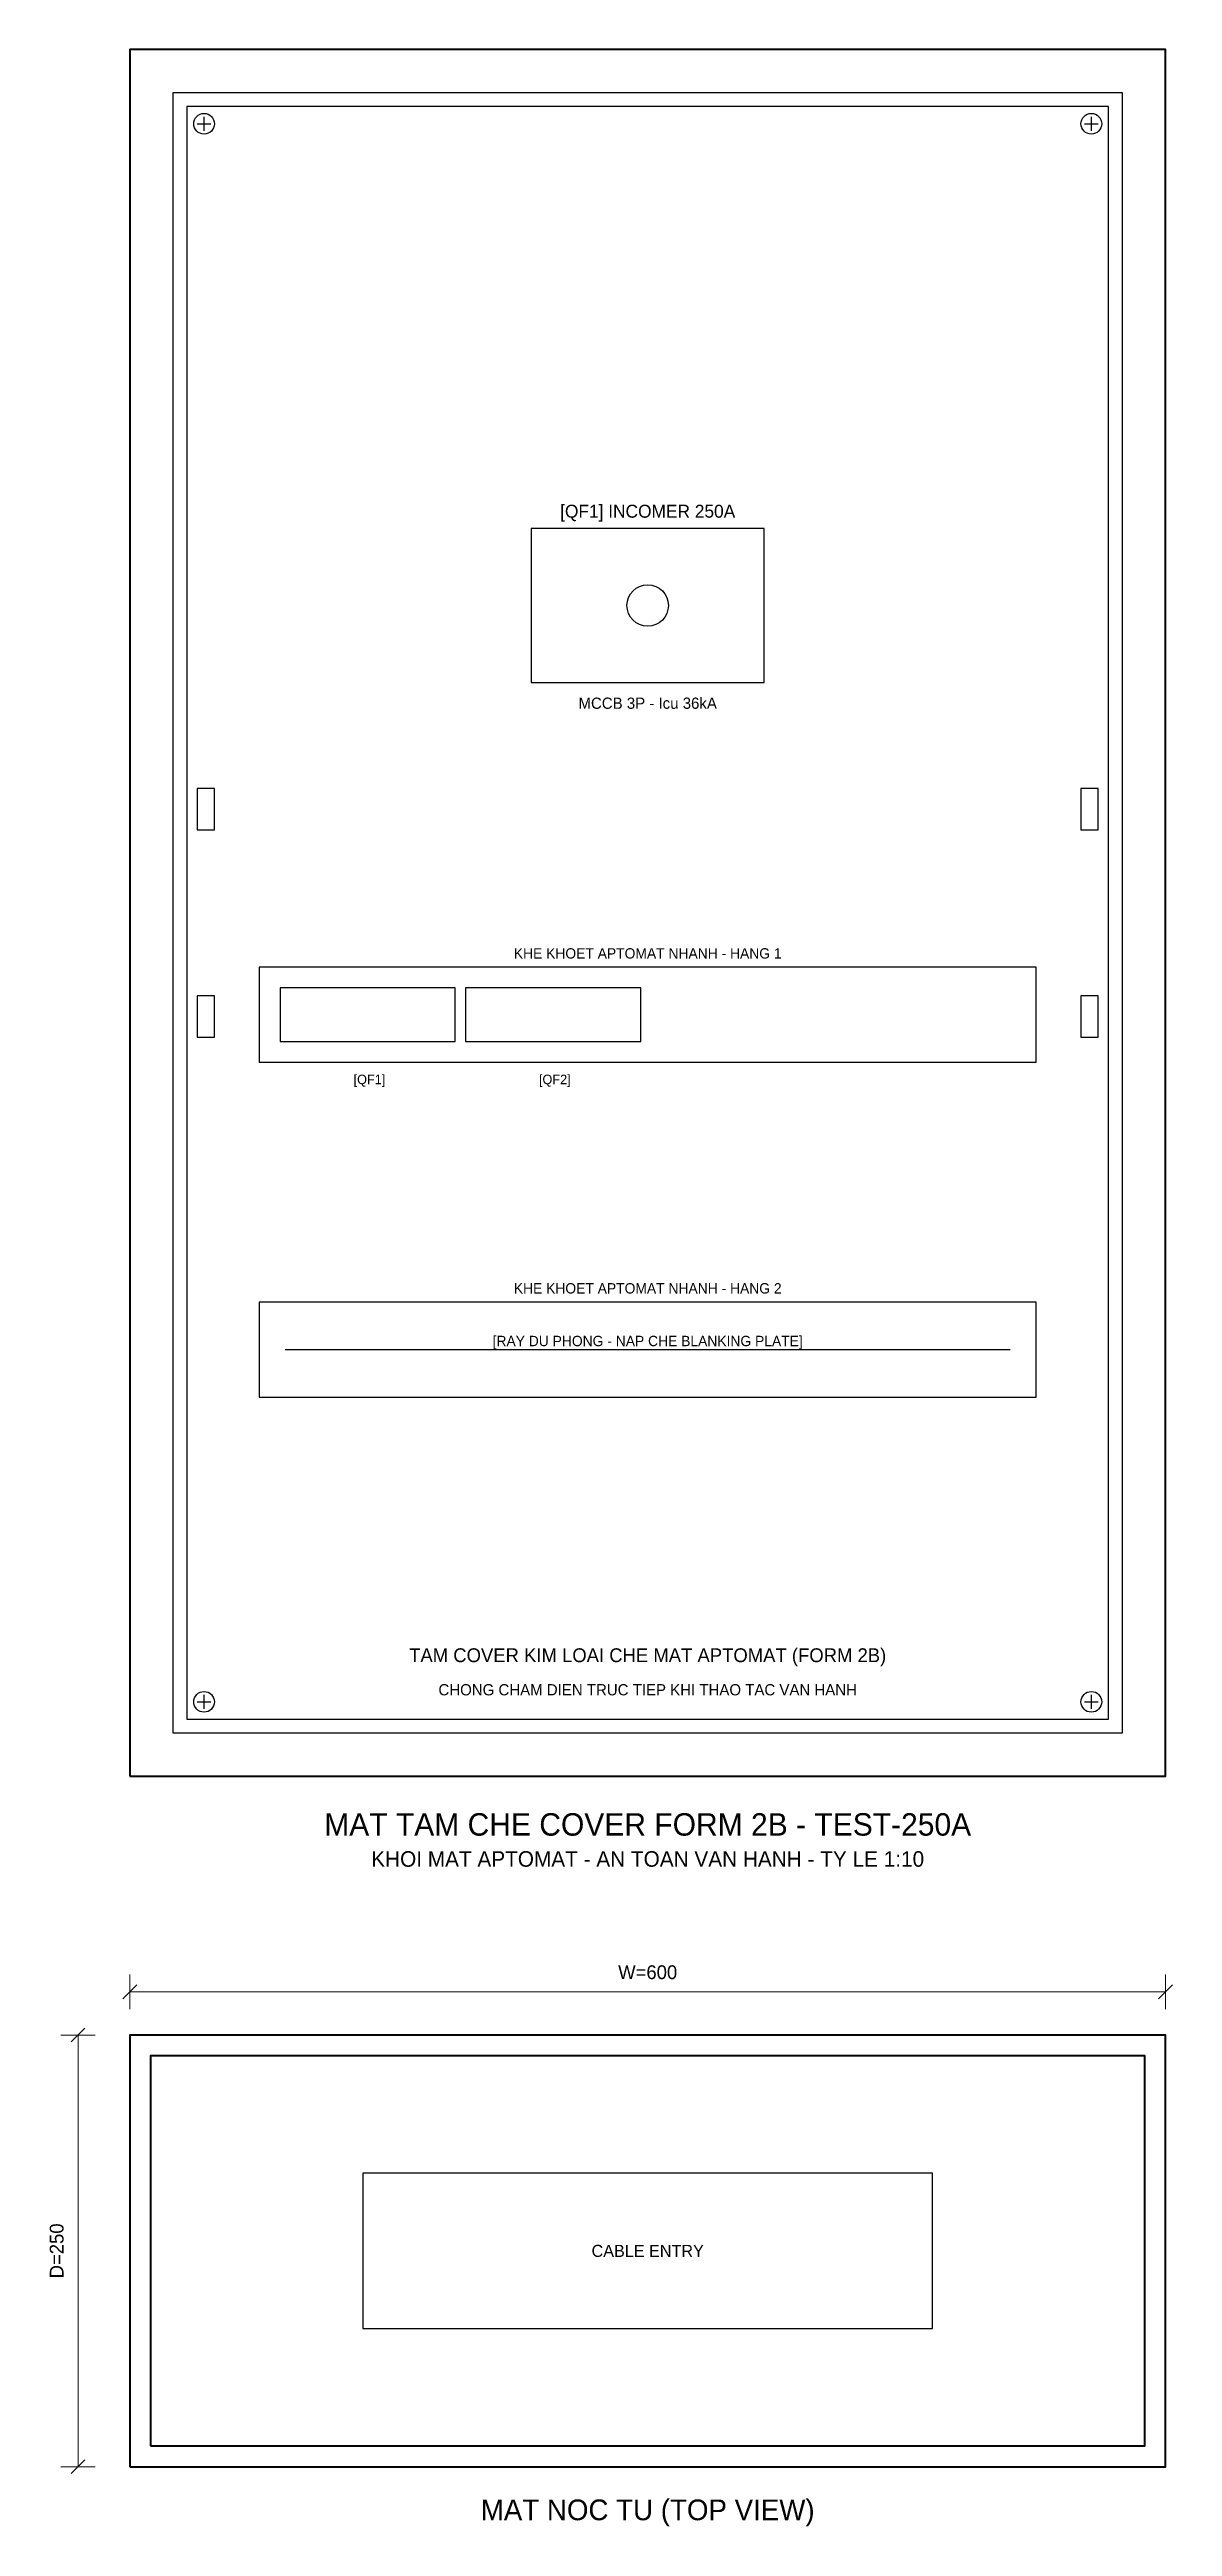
# Model space of a CAD drawing. Header units: metres. Extents: x 48 to 4350, y -335 to 1146.
# Drawn here: x 813 to 1464, y -335 to 1100 of the extents above; entities that cross this region are included whole.
import ezdxf
from ezdxf.enums import TextEntityAlignment as Align

# ---------------------------------------------------------------- set-up
doc = ezdxf.new("R2010")
doc.units = ezdxf.units.M
for name, color, linetype, lineweight in [('0_DEVICES', 7, 'Continuous', 30), ('0_DIM', 1, 'Continuous', 15), ('0_FRAME', 6, 'Continuous', 40), ('0_PLATE', 4, 'Continuous', 25), ('0_TEXT', 7, 'Continuous', 20), ('0_TEXT_TITLE', 3, 'Continuous', 30)]:
    doc.layers.add(name, color=color, linetype=linetype, lineweight=lineweight)

msp = doc.modelspace()

# ---------------------------------------------------------------- texts
at = {"layer": '0_TEXT'}
for s, height, p in [('MCCB 3P - Icu 36kA', 6.5, (1160, 721.4)), ('KHE KHOET APTOMAT NHANH - HANG 1', 6, (1160, 576.5)), ('KHE KHOET APTOMAT NHANH - HANG 2', 6, (1160, 382.5)), ('CHONG CHAM DIEN TRUC TIEP KHI THAO TAC VAN HANH', 6.5, (1160, 150)), ('KHOI MAT APTOMAT - AN TOAN VAN HANH - TY LE 1:10', 9, (1160, 52)), ('CABLE ENTRY', 7, (1160, -175))]:
    msp.add_text(s, height=height, dxfattribs=at).set_placement(p, align=Align.MIDDLE_CENTER)
at = {"layer": '0_TEXT', "color": 8}
msp.add_text('[RAY DU PHONG - NAP CHE BLANKING PLATE]', height=6, dxfattribs=at).set_placement((1160, 352), align=Align.MIDDLE_CENTER)
at = {"layer": '0_TEXT', "color": 1}
msp.add_text('W=600', height=8, dxfattribs=at).set_placement((1160, -20), align=Align.BOTTOM_CENTER)
msp.add_text('D=250', height=8, rotation=90, dxfattribs=at).set_placement((824, -175), align=Align.BOTTOM_CENTER)
at = {"layer": '0_TEXT_TITLE', "color": 3}
for s, height, p in [('[QF1] INCOMER 250A', 7.5, (1160, 832.6)), ('[QF1]', 5.5, (998.8, 503.5)), ('[QF2]', 5.5, (1106.2, 503.5)), ('TAM COVER KIM LOAI CHE MAT APTOMAT (FORM 2B)', 8, (1160, 170))]:
    msp.add_text(s, height=height, dxfattribs=at).set_placement(p, align=Align.MIDDLE_CENTER)
at = {"layer": '0_TEXT_TITLE'}
for s, height, p in [('MAT TAM CHE COVER FORM 2B - TEST-250A', 13, (1160, 72)), ('MAT NOC TU (TOP VIEW)', 12, (1160, -325))]:
    msp.add_text(s, height=height, dxfattribs=at).set_placement(p, align=Align.MIDDLE_CENTER)

# ---------------------------------------------------------------- linework, layer by layer
at = {"layer": '0_DEVICES', "color": 8}
msp.add_line((950, 347), (1370, 347), dxfattribs=at)
at = {"layer": '0_DEVICES'}
for points in [[(1092.5, 733.4), (1227.5, 733.4), (1227.5, 822.6), (1092.5, 822.6), (1092.5, 733.4)], [(899, 648), (909, 648), (909, 672), (899, 672), (899, 648)], [(1411, 648), (1421, 648), (1421, 672), (1411, 672), (1411, 648)], [(935, 513.5), (1385, 513.5), (1385, 568.5), (935, 568.5), (935, 513.5)], [(899, 528), (909, 528), (909, 552), (899, 552), (899, 528)], [(947, 525.5), (1048.5, 525.5), (1048.5, 556.5), (947, 556.5), (947, 525.5)], [(1054.5, 525.5), (1156, 525.5), (1156, 556.5), (1054.5, 556.5), (1054.5, 525.5)], [(1411, 528), (1421, 528), (1421, 552), (1411, 552), (1411, 528)], [(935, 319.5), (1385, 319.5), (1385, 374.5), (935, 374.5), (935, 319.5)]]:
    msp.add_lwpolyline(points, close=True, dxfattribs=at)
msp.add_circle((1160, 778), 12, dxfattribs=at)
at = {"layer": '0_DIM', "color": 1}
for p, q in [((856, -29), (864, -21)), ((860, -35), (860, -15)), ((860, -25), (1460, -25)), ((1456, -29), (1464, -21)), ((1460, -35), (1460, -15)), ((820, -50), (840, -50)), ((826, -54), (834, -46)), ((830, -300), (830, -50)), ((820, -300), (840, -300)), ((826, -304), (834, -296))]:
    msp.add_line(p, q, dxfattribs=at)
at = {"layer": '0_FRAME'}
for points in [[(860, 100), (1460, 100), (1460, 1100), (860, 1100), (860, 100)], [(860, -300), (1460, -300), (1460, -50), (860, -50), (860, -300)], [(872, -288), (1448, -288), (1448, -62), (872, -62), (872, -288)]]:
    msp.add_lwpolyline(points, close=True, dxfattribs=at)
at = {"layer": '0_PLATE', "color": 4}
for p, q in [((899, 1057), (907, 1057)), ((903, 1053), (903, 1061)), ((1413, 1057), (1421, 1057)), ((1417, 1053), (1417, 1061)), ((903, 139), (903, 147)), ((1417, 139), (1417, 147)), ((899, 143), (907, 143)), ((1413, 143), (1421, 143))]:
    msp.add_line(p, q, dxfattribs=at)
for points in [[(885, 125), (1435, 125), (1435, 1075), (885, 1075), (885, 125)], [(893, 133), (1427, 133), (1427, 1067), (893, 1067), (893, 133)]]:
    msp.add_lwpolyline(points, close=True, dxfattribs=at)
at = {"layer": '0_PLATE'}
msp.add_lwpolyline([(995, -220), (1325, -220), (1325, -130), (995, -130), (995, -220)], close=True, dxfattribs=at)
at = {"layer": '0_PLATE', "color": 4}
for centre in [(903, 1057), (1417, 1057), (903, 143), (1417, 143)]:
    msp.add_circle(centre, 6, dxfattribs=at)

msp.set_redraw_order([(e.dxf.handle, doc.entitydb.next_handle()) for e in msp.query("TEXT MTEXT ATTDEF DIMENSION ARC_DIMENSION")])  # texts and dimensions are drawn at this point

doc.saveas('drawing.dxf')
